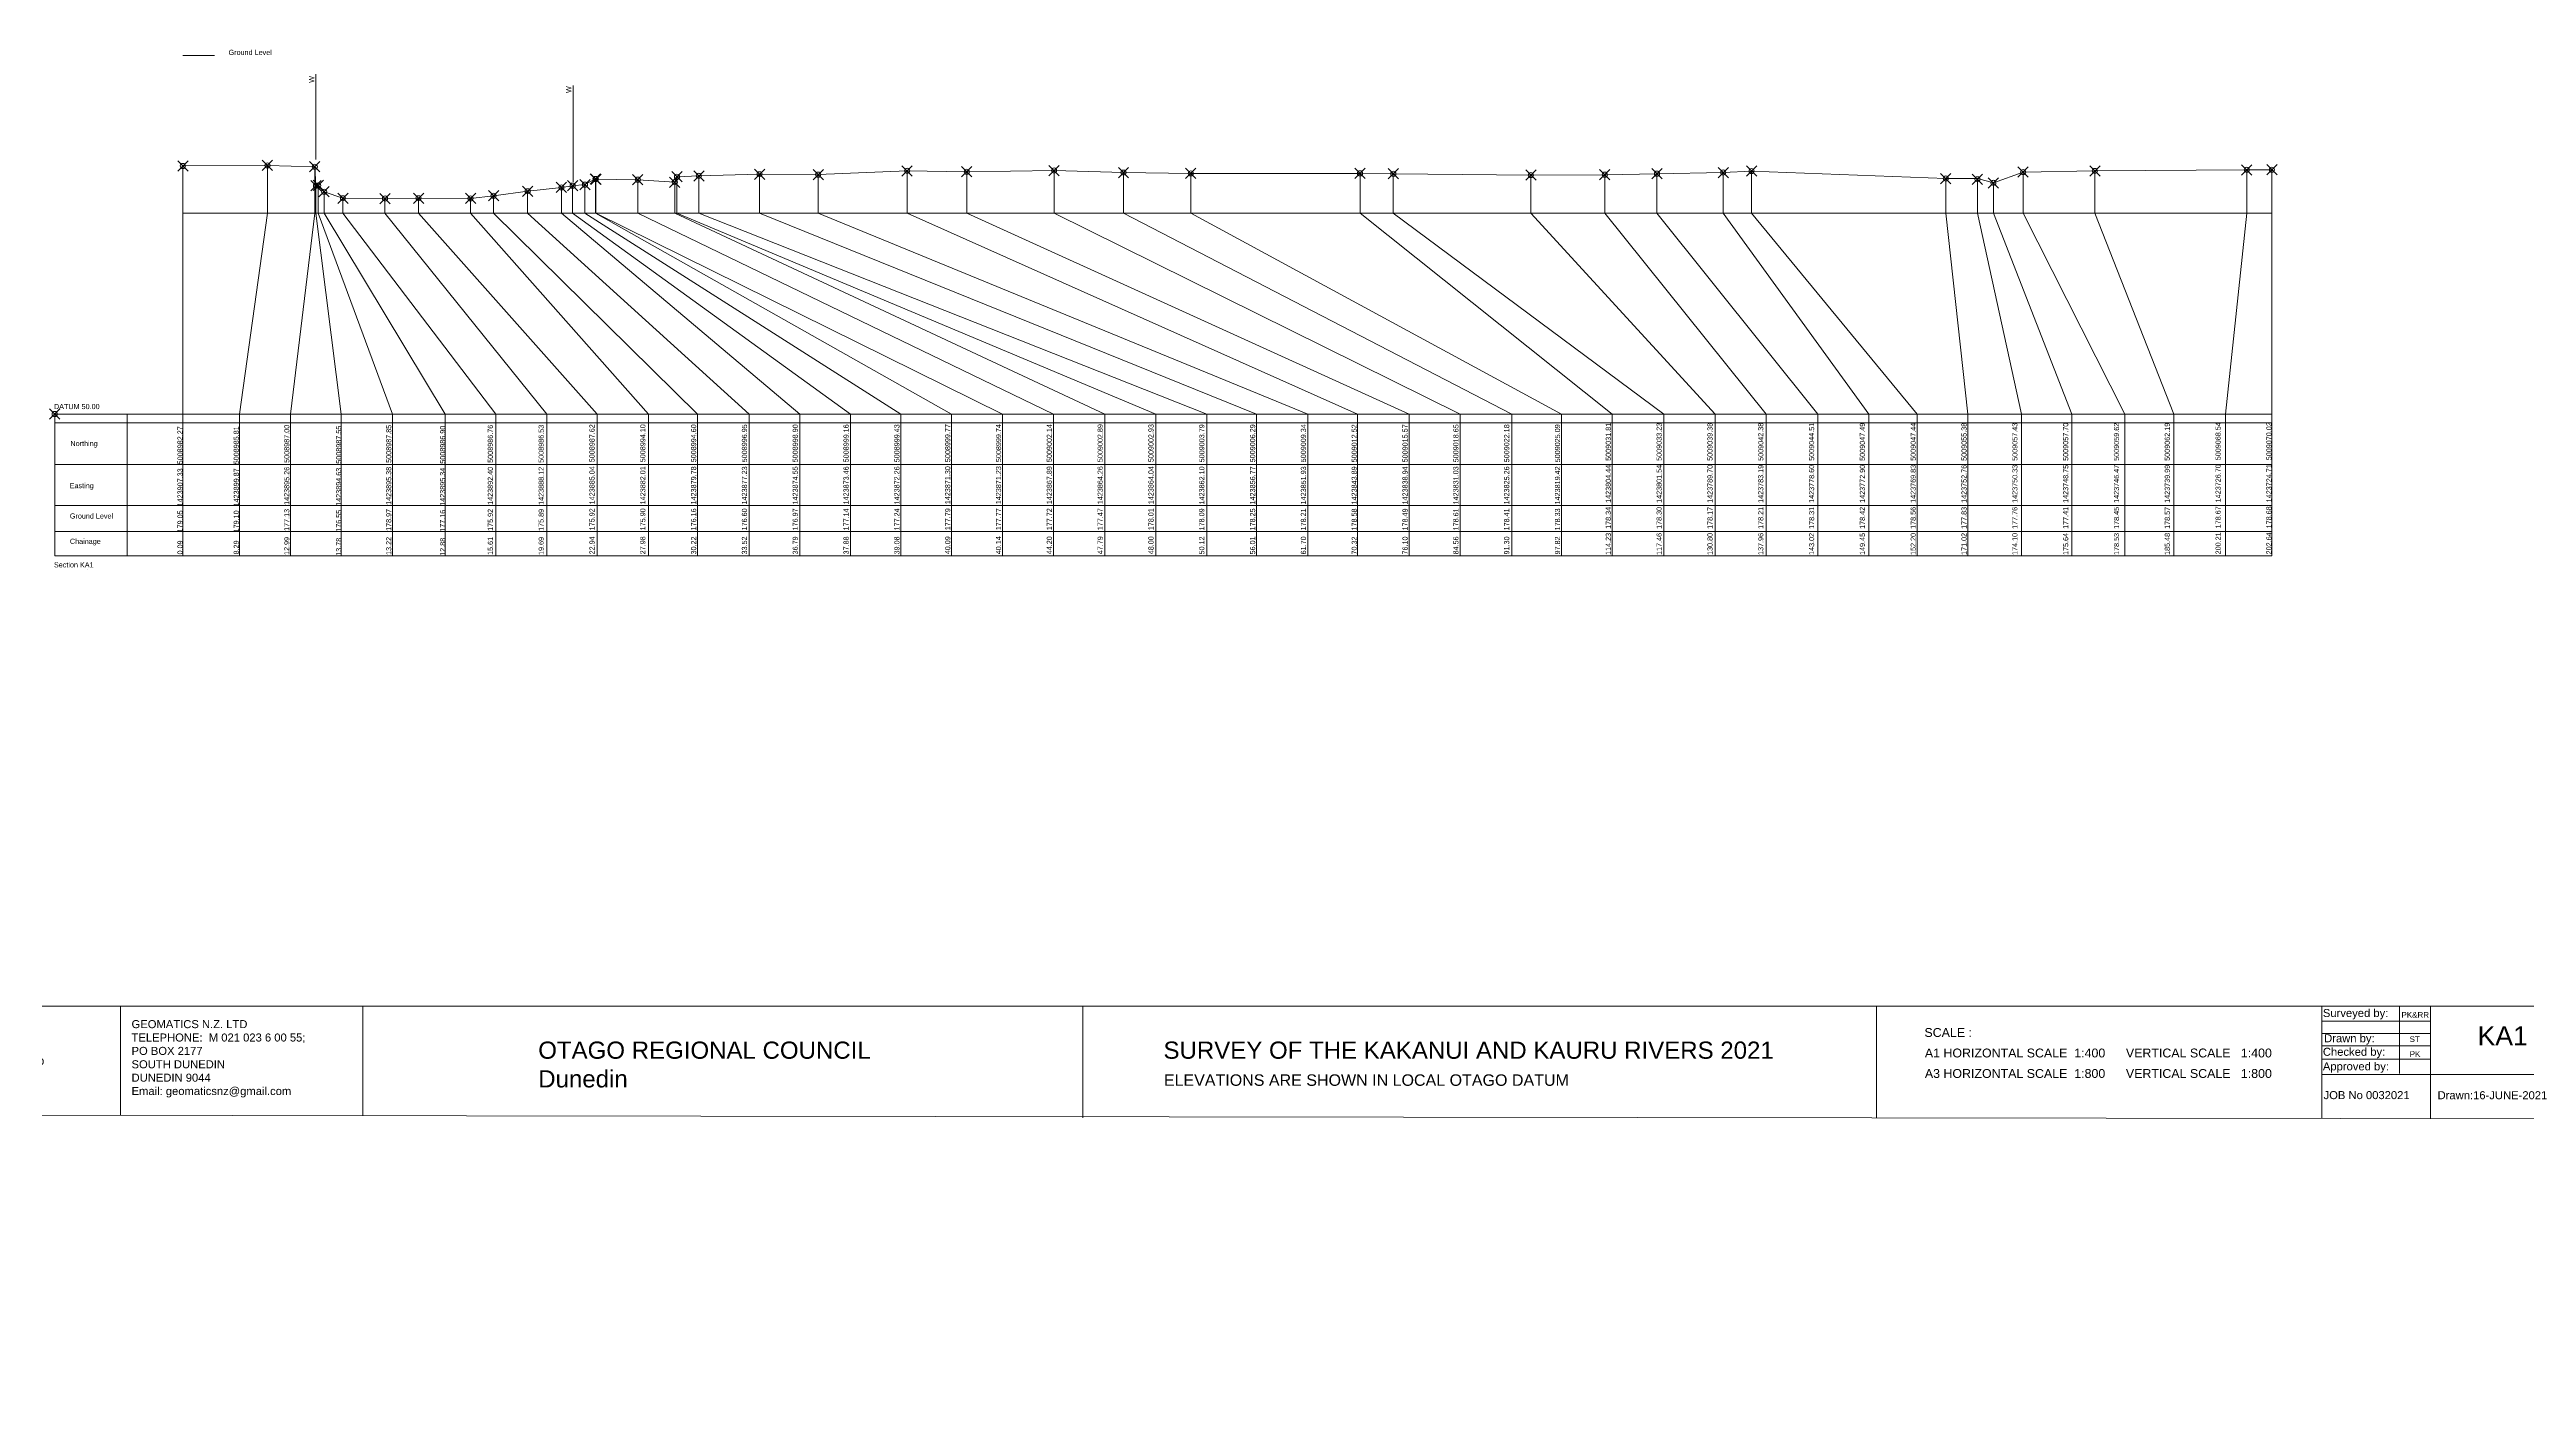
# Model space of a CAD drawing. Header units: millimetres. Extents: x -6058346 to 80050500, y -1699923 to 1425285630.
# Drawn here: x -5672669 to -5432505, y 61091 to 190343 of the extents above; entities that cross this region are included whole.
import ezdxf

# ---------------------------------------------------------------- set-up
doc = ezdxf.new("R2010")
doc.units = ezdxf.units.MM
doc.header["$PDMODE"] = 35
doc.header["$PDSIZE"] = 500
doc.layers.add('geo', color=7, linetype='Continuous', lineweight=0)
doc.layers.add('TITLE_BLOCK', color=7, linetype='Continuous')
doc.styles.get("Standard").update_dxf_attribs({"font": 'arial.ttf'})

# ---------------------------------------------------------------- blocks, each defined once
blk = doc.blocks.new('REVDATE')
at = {"flags": 8}
for tag, p in [('REVDATE', (0, 6)), ('USER', (0, -3)), ('FNAME', (0, -13))]:
    blk.add_attdef(tag, p, '', height=4.95, dxfattribs=at)
blk = doc.blocks.new('Geomatics_Circle_SPT')
at = {"layer": 'geo', "color": 2, "linetype": 'Continuous', "lineweight": 0}
for p, q in [((0, 25.2), (-25.2, 0)), ((-24.7, 4.9), (-4.9, 24.7)), ((-24.7, -4.9), (4.9, 24.7)), ((-9.7, 23.3), (-23.3, 9.6)), ((9.7, 23.3), (-23.3, -9.7)), ((-21, 14), (-14, 21)), ((-21, -14), (14, 21)), ((0, 0), (-17.8, 17.8)), ((-14, 21), (21, -14)), ((23.3, -9.7), (-9.7, 23.3)), ((-4.9, 24.7), (24.7, -4.9)), ((25.2, 0), (0, 25.2)), ((0, 0), (17.8, 17.8)), ((4.9, 24.7), (24.7, 4.9)), ((23.3, 9.7), (9.7, 23.3)), ((14, 21), (21, 14)), ((17.8, 18.1), (17.8, 18.1)), ((4.9, -24.7), (-24.7, 4.9)), ((-24.7, 0), (0, -24.7)), ((-23.3, 9.7), (9.7, -23.3)), ((14, -21), (-21, 14)), ((0, 0), (-17.8, -17.8)), ((21, 14), (-14, -21)), ((-9.7, -23.3), (23.3, 9.7)), ((24.7, 4.9), (-4.9, -24.7)), ((0, 0), (17.8, -17.8)), ((0, -24.8), (25.2, 0)), ((-4.9, -24.7), (-24.7, -4.9)), ((-23.3, -9.7), (-9.7, -23.3)), ((-14, -21), (-21, -14)), ((24.7, -4.9), (4.9, -24.7)), ((9.7, -23.3), (23.3, -9.7)), ((21, -14), (14, -21)), ((-17.8, -17.8), (-17.8, -17.8)), ((4.9, -24.7), (4.9, -24.7)), ((18.1, -17.8), (18.1, -17.8))]:
    blk.add_line(p, q, dxfattribs=at)
at = {"layer": 'geo', "color": 1, "linetype": 'Continuous', "lineweight": 0}
for p, q in [((-25.2, 0), (9.7, 23.3)), ((-25.2, 0), (-9.6, 23.3)), ((-4.9, 24.8), (-24.7, -4.9)), ((4.9, 24.7), (-24.7, 4.9)), ((14, 21), (-24.7, -4.9)), ((-14, 21), (-24.7, 4.9)), ((-23.3, 9.7), (0, 25.2)), ((-23.3, -9.6), (0, 25.2)), ((-23.3, -9.6), (17.8, 17.8)), ((-23.3, 9.7), (-17.8, 17.9)), ((-23.3, -9.6), (-17.8, 17.9)), ((-23.3, 9.7), (17.8, 17.8)), ((4.9, 24.8), (-21, -14)), ((-4.9, 24.7), (-21, 14)), ((14, 21), (-21, 14)), ((-14, 21), (-21, -14)), ((-17.9, 17.6), (-17.9, 17.6)), ((-17.8, 17.8), (9.7, 23.3)), ((-17.8, 17.8), (-9.6, 23.3)), ((-17.8, -17.8), (9.7, 23.3)), ((-17.8, -17.8), (-9.7, 23.3)), ((-9.7, -23.3), (-17.8, 17.8)), ((-17.8, 17.8), (9.7, -23.3)), ((-17.8, 17.8), (23.3, -9.6)), ((-17.8, 17.8), (23.3, 9.7)), ((4.9, 24.7), (-14, 21)), ((-4.9, 24.7), (-14, -20.9)), ((0, 0), (-14, 21)), ((-14, 21), (-4.9, -24.7)), ((-14, 21), (-14, 21)), ((24.7, -4.9), (-14, 21)), ((21, 14), (-14, 21)), ((-9.8, 23.1), (-9.8, 23.1)), ((-9.7, 23.3), (0, 25.2)), ((-9.7, 23.3), (0, -25.2)), ((-9.7, -23.3), (0, 25.2)), ((-9.6, 23.3), (17.8, -17.8)), ((-9.6, 23.3), (25.2, 0)), ((-9.6, 23.3), (17.8, 17.8)), ((-9.6, -23.3), (17.8, 17.9)), ((0, 0), (-4.9, 24.7)), ((-4.9, 24.7), (-4.9, 24.7)), ((21, -14), (-4.9, 24.7)), ((24.8, 4.9), (-4.9, 24.7)), ((14, 21), (-4.9, 24.7)), ((-0.2, 25.1), (-0.2, 25.1)), ((0, 25.2), (9.7, -23.3)), ((0, 25.2), (23.3, -9.7)), ((0, 25.2), (23.3, 9.7)), ((0, 25.2), (9.7, 23.3)), ((0, 0), (4.9, 24.7)), ((0, -25.2), (9.7, 23.3)), ((0, 0), (14, 21)), ((21, 14), (4.9, 24.8)), ((14, -21), (4.9, 24.7)), ((24.7, -4.9), (4.9, 24.7)), ((4.9, 24.7), (4.9, 24.7)), ((4.9, -24.7), (14, 21)), ((9.4, 23.3), (9.4, 23.3)), ((9.7, 23.3), (17.8, -17.8)), ((9.7, 23.3), (25.2, 0)), ((9.7, 23.3), (17.8, 17.9)), ((17.8, 17.8), (9.7, -23.3)), ((21, -14), (14, 21)), ((24.7, 4.9), (14, 21)), ((14, 21), (14, 21)), ((17.6, 17.9), (17.6, 17.9)), ((17.8, 17.8), (23.3, -9.7)), ((17.8, 17.8), (23.3, 9.7)), ((-25.2, 0), (23.3, 9.7)), ((-25.2, 0), (-23.3, 9.7)), ((-23.3, -9.7), (-25.2, 0)), ((-9.6, -23.3), (-25.2, 0)), ((9.7, -23.3), (-25.2, 0)), ((21, 14), (-24.7, 4.9)), ((-21, 14), (-24.7, -4.9)), ((0, 0), (-24.7, 4.9)), ((-24.7, 4.9), (-21, -14)), ((-24.7, 4.9), (-4.9, -24.7)), ((-24.7, 4.9), (14, -21)), ((-24.7, 4.9), (-24.7, 4.9)), ((0, 0), (-24.7, -4.9)), ((-17.8, -17.8), (-23.3, 9.7)), ((0, -25.2), (-23.3, 9.7)), ((-23.3, 9.7), (17.8, -17.8)), ((-23.3, 9.7), (25.2, 0)), ((-23.3, 9.4), (-23.3, 9.4)), ((-23.3, -9.7), (25.2, 0)), ((0, 0), (-21, 14)), ((-21, 14), (-14, -21)), ((-21, 14), (4.9, -24.7)), ((-21, 14), (-21, 14)), ((24.7, 4.9), (-21, 14)), ((0, 0), (-21, -14)), ((-17.8, -17.8), (23.3, 9.7)), ((-14, -21), (24.7, 4.9)), ((0, 0), (-14, -21)), ((25.2, 0), (-9.6, -23.3)), ((-4.9, -24.7), (21, 14)), ((0, 0), (-4.9, -24.7)), ((0, 0), (21, 14)), ((23.3, 9.7), (0, -25.2)), ((0, 0), (24.8, 4.9)), ((0, 0), (4.9, -24.7)), ((0, 0), (14, -21)), ((0, 0), (21, -14)), ((0, 0), (24.8, -4.9)), ((4.9, -24.7), (24.7, 4.9)), ((25.2, 0), (9.7, -23.3)), ((14, -21), (21, 14)), ((23.3, 9.7), (17.8, -17.8)), ((24.7, -4.9), (21, 14)), ((21, 14), (21, 14)), ((21, -14), (24.7, 4.9)), ((23.1, 9.8), (23.1, 9.8)), ((23.3, 9.7), (25.2, 0)), ((25.2, 0), (23.3, -9.6)), ((24.7, 4.9), (24.7, 4.9)), ((25.1, 0.2), (25.1, 0.2)), ((-25.2, 0), (23.3, -9.7)), ((-25.1, -0.2), (-25.1, -0.2)), ((-24.7, -4.9), (-24.7, -4.9)), ((-24.7, -4.9), (-14, -21)), ((-24.7, -4.9), (4.9, -24.7)), ((-24.7, -4.9), (21, -14)), ((-17.8, -17.8), (-23.3, -9.7)), ((0, -25.2), (-23.3, -9.6)), ((17.8, -17.8), (-23.3, -9.6)), ((-23.1, -9.8), (-23.1, -9.8)), ((-21, -14), (24.7, -4.9)), ((-21, -14), (-21, -14)), ((-21, -14), (-4.9, -24.7)), ((-21, -14), (14, -21)), ((23.3, -9.7), (-17.8, -17.8)), ((-14, -21), (21, -14)), ((-4.9, -24.7), (24.7, -4.9)), ((23.3, -9.6), (0, -25.2)), ((4.9, -24.7), (21, -14)), ((14, -21), (24.7, -4.9)), ((23.3, -9.6), (17.8, -17.8)), ((21, -14), (21, -14)), ((23.3, -9.4), (23.3, -9.4)), ((24.7, -4.9), (24.7, -4.9)), ((-9.6, -23.3), (-17.8, -17.8)), ((9.7, -23.3), (-17.8, -17.8)), ((-17.6, -17.9), (-17.6, -17.9)), ((-14, -21), (-14, -21)), ((-14, -21), (4.9, -24.7)), ((17.8, -17.8), (-9.7, -23.3)), ((0, -25.2), (-9.7, -23.3)), ((-9.4, -23.3), (-9.4, -23.3)), ((-4.9, -24.7), (14, -21)), ((-4.9, -24.7), (-4.9, -24.7)), ((9.7, -23.3), (0, -25.2)), ((0.2, -25.1), (0.2, -25.1)), ((4.9, -24.7), (4.9, -24.7)), ((17.8, -17.8), (9.7, -23.3)), ((9.8, -23.1), (9.8, -23.1)), ((14, -21), (14, -21)), ((17.9, -17.6), (17.9, -17.6))]:
    blk.add_line(p, q, dxfattribs=at)
at = {"layer": 'geo', "color": 114, "linetype": 'Continuous', "lineweight": 0}
for p, q in [((17.9, 17.8), (-25.2, 0)), ((-24.7, 4.9), (14, 21)), ((9.7, 23.3), (-23.3, 9.7)), ((-20.9, 14), (4.9, 24.7)), ((0, 25.2), (-17.8, 17.8)), ((-17.8, 17.8), (0, -25.2)), ((-14, 21), (-4.9, 24.7)), ((4.9, -24.7), (-14, 21)), ((0, 0), (-9.7, 23.3)), ((-4.9, 24.7), (14, -21)), ((17.8, -17.8), (0, 25.2)), ((0, 0), (9.7, 23.3)), ((4.9, 24.7), (21, -14)), ((23.3, -9.7), (9.7, 23.3)), ((14, 21), (24.7, -4.9)), ((25.2, 0), (17.8, 17.8)), ((-24.7, -4.9), (21, 14)), ((-14, -21), (-24.7, 4.9)), ((0, 0), (-23.3, 9.7)), ((-23.3, 9.7), (-9.7, -23.3)), ((0, 0), (-23.3, -9.7)), ((-4.9, -24.7), (-21, 14)), ((24.8, 4.9), (-20.9, -14)), ((0, 0), (-9.7, -23.3)), ((0, 0), (23.3, 9.7)), ((0, 0), (9.7, -23.3)), ((0, 0), (23.3, -9.7)), ((21, 14), (24.7, 4.9)), ((-25.2, 0), (-17.8, -17.8)), ((-21, -14), (-24.7, -4.9)), ((-17.8, -17.8), (25.2, 0)), ((24.8, -4.9), (-14, -21)), ((-9.6, -23.3), (23.3, -9.7)), ((21, -14), (-4.9, -24.8)), ((0, -25.2), (17.9, -17.8)), ((14, -21), (4.9, -24.8))]:
    blk.add_line(p, q, dxfattribs=at)
at = {"layer": 'geo', "color": 250, "linetype": 'Continuous', "lineweight": 0}
for p, q in [((-17.8, 17.8), (17.8, 17.8)), ((-17.8, -17.8), (-17.8, 17.8)), ((-14, 21), (-14, 21)), ((14, 21), (-14, 21)), ((-14, 20.9), (-14, -21)), ((-9.7, 23.3), (9.7, 23.3)), ((-9.7, -23.3), (-9.7, 23.3)), ((-4.9, 24.7), (4.9, 24.7)), ((-4.9, 24.7), (-4.9, -24.7)), ((0, 0), (0, 25.2)), ((4.9, 24.7), (4.9, -24.7)), ((9.7, -23.3), (9.7, 23.3)), ((14, 21), (14, -21)), ((17.8, -17.8), (17.8, 17.8)), ((0, 0), (-25.2, 0)), ((24.7, 4.9), (-24.7, 4.9)), ((-24.7, 4.9), (-24.7, -4.9)), ((-23.3, 9.7), (23.3, 9.7)), ((-23.3, 9.7), (-23.3, 9.7)), ((-23.3, -9.7), (-23.3, 9.7)), ((21, 14), (-21, 14)), ((-21, 14), (-21, -14)), ((0, 0), (0, -25.2)), ((0, 0), (25.2, 0)), ((21, 14), (21, 14)), ((21, -14), (21, 14)), ((23.3, 9.7), (23.3, -9.7)), ((24.7, 4.9), (24.7, 4.9)), ((24.7, -4.9), (24.7, 4.9)), ((-24.7, -4.9), (24.7, -4.9)), ((23.3, -9.7), (-23.3, -9.7)), ((-21, -14), (21, -14)), ((17.8, -17.8), (-17.8, -17.8)), ((-14, -21), (14, -21)), ((9.7, -23.3), (-9.7, -23.3)), ((-4.9, -24.7), (4.9, -24.7))]:
    blk.add_line(p, q, dxfattribs=at)
blk = doc.blocks.new('GeomaticsNZ TITLE BLOCK')
at = {"color": 7, "linetype": 'Continuous', "lineweight": 0}
for p, q in [((0, 94.9), (0, 1579.2)), ((0, 1579.2), (2363.4, 1579.2)), ((2363.4, 1579.2), (2364, 94.9)), ((2364, 94.9), (0, 94.9)), ((0, 94.9), (0, 0)), ((15.9, 94.9), (2364, 94.9)), ((224.3, 95.2), (224.3, -0.3)), ((2364, 94.9), (382.6, 94.9)), ((435.8, 95.2), (435.8, -0.7)), ((1063.4, 94.9), (1063.4, -2.4)), ((1755.4, 94.9), (1755.4, -2.6)), ((2143.9, 94.9), (2143.7, -3)), ((2211.5, 94.9), (2211.5, 36.1)), ((2238.6, 94.8), (2238.6, -3.2)), ((2364, -3.5), (2364, 94.9)), ((2143.9, 81.9), (2238.6, 81.7)), ((2143.9, 71), (2238.6, 71)), ((2143.6, 60.4), (2238.6, 60.4)), ((2143.8, 48.6), (2238.6, 48.6)), ((2143.8, 35.4), (2364, 35.3)), ((0, 0), (2364, -3.5))]:
    blk.add_line(p, q, dxfattribs=at)
at = {"color": 7, "linetype": 'Continuous', "lineweight": 0, "xscale": 1.36, "yscale": 1.36, "zscale": 1.36}
blk.add_blockref('Geomatics_Circle_SPT', (112.4, 45.7), dxfattribs=at)
at = {"color": 7, "linetype": 'Continuous', "lineweight": 0}
for s, p in [('PK&RR', (2213.2, 84.8)), ('ST', (2220.3, 63.6)), ('PK', (2220.4, 50.6))]:
    blk.add_text(s, height=5, dxfattribs=at).set_placement(p)
at = {"color": 7, "linetype": 'Continuous', "lineweight": 0, "attachment_point": 1}
for s, width, heights, insert, char_height in [('{\\C256;Surveyed by:}', 3535.727, [0], (2144.7, 92.4), 7), ('{\\C256;GEOMATICS N.Z. LTD                   \\PTELEPHONE:  M 021 023 6 00 55;\\PPO BOX 2177\\PSOUTH DUNEDIN\\PDUNEDIN 9044\\PEmail: geomaticsnz@gmail.com}', 3535.727, [94.7], (234, 82.7), 7), ('{\\C256;Drawn by:}', 3535.727, [0], (2145.8, 70.4), 7), ('{\\C256;Geomatics N.Z. LTD                   }', 125.079, [15.8], (68.8, 49.9), 7), ('{\\C256;OTAGO REGIONAL COUNCIL\\PDunedin}', 3535.727, [0], (588.6, 64), 15), ('{\\C256;SURVEY OF THE KAKANUI AND KAURU RIVERS 2021}', 3535.727, [0], (1133.8, 64), 15), ('{\\C256;Approved by:}', 3535.727, [0], (2144.7, 45.9), 7), ('{\\C256;Checked by:}', 3535.727, [0], (2144.7, 58.6), 7), ('{\\C256;ELEVATIONS ARE SHOWN IN LOCAL OTAGO DATUM}', 3535.727, [0], (1134.1, 35.4), 10), ('{\\C256;JOB No 0032021}', 3535.727, [0], (2145.3, 20.8), 7), ('{\\C256;Drawn:16-JUNE-2021}', 3535.727, [0], (2244.7, 20.7), 7)]:
    blk.add_mtext_dynamic_manual_height_columns(s, width=width, gutter_width=159, heights=heights, dxfattribs=dict(at, insert=insert, char_height=char_height))

msp = doc.modelspace()

# ---------------------------------------------------------------- linework, layer by layer
at = {"color": 1, "linetype": 'Continuous', "lineweight": 0}
msp.add_line((-5659742.44, 189759.975), (-5656670.268, 189759.975), dxfattribs=at)
at = {"color": 7, "linetype": 'Continuous', "lineweight": 0}
for p, q in [((-5646834.366, 179688.563), (-5646834.366, 187960.053)), ((-5621906.801, 177509.932), (-5621906.801, 186867.985)), ((-5651541.902, 179101.989), (-5651541.902, 174485.384)), ((-5646952.903, 178972), (-5646952.903, 174485.384)), ((-5619743.691, 177789.959), (-5619743.691, 174485.384)), ((-5619693.912, 177771.769), (-5619693.912, 174485.384)), ((-5611832.11, 178005.205), (-5611832.11, 174485.384)), ((-5609710.937, 178089.928), (-5609710.937, 174485.384)), ((-5603823.893, 178249.948), (-5603823.893, 174485.384)), ((-5598138.707, 178210.013), (-5598138.707, 174485.384)), ((-5589516.469, 178578.918), (-5589516.469, 174485.384)), ((-5583724.932, 178489.079), (-5583724.932, 174485.384)), ((-5575270.199, 178607.973), (-5575270.199, 174485.384)), ((-5568539.317, 178408.057), (-5568539.317, 174485.384)), ((-5562014.697, 178328.023), (-5562014.697, 174485.384)), ((-5545603.85, 178336.999), (-5545603.85, 174485.384)), ((-5542374.911, 178297.024), (-5542374.911, 174485.384)), ((-5529038.133, 178166.019), (-5529038.133, 174485.384)), ((-5521871.613, 178205.989), (-5521871.613, 174485.384)), ((-5516812.187, 178304.963), (-5516812.187, 174485.384)), ((-5510383.119, 178414.967), (-5510383.119, 174485.384)), ((-5507637.323, 178554.902), (-5507637.323, 174485.384)), ((-5488811.56, 177834.073), (-5488811.56, 174485.384)), ((-5485736.059, 177834), (-5485736.059, 174485.384)), ((-5481308.403, 178452.311), (-5481308.403, 174485.384)), ((-5474354.328, 178572.967), (-5474354.328, 174485.384)), ((-5459625.221, 178671.987), (-5459625.221, 174485.384)), ((-5457190.91, 178681.992), (-5457190.91, 141248.305)), ((-5457190.91, 178681.992), (-5457190.91, 170133.283)), ((-5646841.658, 177163.132), (-5646841.658, 174485.384)), ((-5646611.316, 177162), (-5646611.316, 174485.384)), ((-5646049.751, 176554.073), (-5646049.751, 174485.384)), ((-5644222.07, 175922.66), (-5644222.07, 174485.384)), ((-5640142.65, 175892.014), (-5640142.65, 174485.384)), ((-5636894.729, 175921.982), (-5636894.729, 174485.384)), ((-5631852.737, 175901.008), (-5631852.737, 174485.384)), ((-5629618.138, 176160.777), (-5629618.138, 174485.384)), ((-5626309.645, 176600.745), (-5626309.645, 174485.384)), ((-5623040.203, 176970.783), (-5623040.203, 174485.384)), ((-5621950.192, 177140.701), (-5621950.192, 174485.384)), ((-5620755.352, 177240.84), (-5620755.352, 174485.384)), ((-5615635.021, 177721.024), (-5615635.021, 174485.384)), ((-5612047.745, 177470.134), (-5612047.745, 174485.384)), ((-5484194.025, 177414.521), (-5484194.025, 174485.384)), ((-5659742.44, 174485.384), (-5659742.44, 141248.305)), ((-5659742.44, 174485.384), (-5457190.91, 174485.384)), ((-5651541.902, 174485.384), (-5654235.858, 155000)), ((-5646952.903, 174485.384), (-5649293.395, 155000)), ((-5646841.658, 174485.384), (-5644387.234, 155000)), ((-5646611.316, 174485.384), (-5639421.95, 155000)), ((-5646049.751, 174485.384), (-5634306.674, 155000)), ((-5644222.07, 174485.384), (-5629405.087, 155000)), ((-5640142.65, 174485.384), (-5624455.445, 155000)), ((-5636894.729, 174485.384), (-5619577.294, 155000)), ((-5631852.737, 174485.384), (-5614579.954, 155000)), ((-5629618.138, 174485.384), (-5609843.667, 155000)), ((-5626309.645, 174485.384), (-5604846.327, 155000)), ((-5623040.203, 174485.384), (-5599934.961, 155000)), ((-5621950.17, 174485.384), (-5595001.809, 155000)), ((-5620755.352, 174485.384), (-5590113.864, 155000)), ((-5619743.691, 174485.384), (-5585205.189, 155000)), ((-5580269.032, 155000), (-5619693.912, 174485.384)), ((-5615635.021, 174485.384), (-5575331.563, 155000)), ((-5570338.14, 155000), (-5612047.745, 174485.384)), ((-5611832.11, 174485.384), (-5565412.806, 155000)), ((-5609710.937, 174485.384), (-5560442.08, 155000)), ((-5555630.234, 155000), (-5603823.893, 174485.384)), ((-5598138.707, 174485.384), (-5550675.425, 155000)), ((-5545841.189, 155000), (-5589516.469, 174485.384)), ((-5583724.932, 174485.384), (-5540829.006, 155000)), ((-5575270.199, 174485.384), (-5535905.797, 155000)), ((-5568539.317, 174485.384), (-5530893.614, 155000)), ((-5562014.697, 174485.384), (-5526059.378, 155000)), ((-5545603.85, 174485.384), (-5521165.827, 155000)), ((-5542374.911, 174485.384), (-5516153.644, 155000)), ((-5529038.133, 174485.384), (-5511170.897, 155000)), ((-5521871.613, 174485.384), (-5506213.725, 155000)), ((-5516812.187, 174485.384), (-5501210.439, 155000)), ((-5510383.119, 174485.384), (-5496276.322, 155000)), ((-5507637.323, 174485.384), (-5491568.538, 155000)), ((-5488811.56, 174485.384), (-5486657.791, 155000)), ((-5485736.059, 174485.384), (-5481475.899, 155000)), ((-5484194.025, 174485.384), (-5476595.279, 155000)), ((-5481308.403, 174485.384), (-5471443.513, 155000)), ((-5474354.328, 174485.384), (-5466688.751, 155000)), ((-5459625.221, 174485.384), (-5461700.269, 155000)), ((-5672169.172, 155000), (-5457190.91, 155000)), ((-5672169.172, 155000), (-5457190.91, 155000)), ((-5672169.172, 155000), (-5672169.172, 141248.305)), ((-5672169.172, 154157.95), (-5457190.91, 154157.95)), ((-5666130.181, 155000), (-5457190.91, 155000)), ((-5665156.023, 155000), (-5665156.023, 141248.305)), ((-5654235.858, 155000), (-5654235.858, 141248.305)), ((-5649293.395, 155000), (-5649293.395, 141248.305)), ((-5644387.234, 155000), (-5644387.234, 141248.305)), ((-5639421.95, 155000), (-5639421.95, 141248.305)), ((-5634306.674, 155000), (-5634306.674, 141248.305)), ((-5629405.087, 155000), (-5629405.087, 141248.305)), ((-5624455.445, 155000), (-5624455.445, 141248.305)), ((-5619577.294, 155000), (-5619577.294, 141248.305)), ((-5614579.954, 155000), (-5614579.954, 141248.305)), ((-5609843.667, 155000), (-5609843.667, 141248.305)), ((-5604846.327, 155000), (-5604846.327, 141248.305)), ((-5599934.961, 155000), (-5599934.961, 141248.305)), ((-5595001.831, 155000), (-5595001.831, 141248.305)), ((-5590113.864, 155000), (-5590113.864, 141248.305)), ((-5585205.189, 155000), (-5585205.189, 141248.305)), ((-5580269.032, 155000), (-5580269.032, 141248.305)), ((-5575331.563, 155000), (-5575331.563, 141248.305)), ((-5570338.14, 155000), (-5570338.14, 141248.305)), ((-5565412.806, 155000), (-5565412.806, 141248.305)), ((-5560442.08, 155000), (-5560442.08, 141248.305)), ((-5555630.234, 155000), (-5555630.234, 141248.305)), ((-5550675.425, 155000), (-5550675.425, 141248.305)), ((-5545841.189, 155000), (-5545841.189, 141248.305)), ((-5540829.006, 155000), (-5540829.006, 141248.305)), ((-5535905.797, 155000), (-5535905.797, 141248.305)), ((-5530893.614, 155000), (-5530893.614, 141248.305)), ((-5526059.378, 155000), (-5526059.378, 141248.305)), ((-5521165.827, 155000), (-5521165.827, 141248.305)), ((-5516153.644, 155000), (-5516153.644, 141248.305)), ((-5511170.897, 155000), (-5511170.897, 141248.305)), ((-5506213.725, 155000), (-5506213.725, 141248.305)), ((-5501210.439, 155000), (-5501210.439, 141248.305)), ((-5496276.322, 155000), (-5496276.322, 141248.305)), ((-5491568.538, 155000), (-5491568.538, 141248.305)), ((-5486657.791, 155000), (-5486657.791, 141248.305)), ((-5481475.899, 155000), (-5481475.899, 141248.305)), ((-5476595.279, 155000), (-5476595.279, 141248.305)), ((-5471443.513, 155000), (-5471443.513, 141248.305)), ((-5466688.751, 155000), (-5466688.751, 141248.305)), ((-5461700.269, 155000), (-5461700.269, 141248.305)), ((-5672169.172, 150114.585), (-5457190.91, 150114.585)), ((-5672169.172, 146127.744), (-5457190.91, 146127.744)), ((-5672169.172, 143615.967), (-5457190.91, 143615.967)), ((-5672169.172, 141248.305), (-5457190.91, 141248.305)), ((-5672169.172, 141248.305), (-5457190.91, 141248.305)), ((-5668988.008, 139878.784), (-5668988.008, 139878.784))]:
    msp.add_line(p, q, dxfattribs=at)
at = {"linetype": 'Continuous', "lineweight": 0}
msp.add_line((-5659740.526, 179053), (-5659742.44, 174485.384), dxfattribs=at)
at = {"color": 1, "linetype": 'Continuous', "lineweight": 0}
msp.add_lwpolyline([(-5659740.526, 179053), (-5651539.987, 179102), (-5646952.903, 178972), (-5646839.744, 177132), (-5646611.316, 177162), (-5646047.836, 176552), (-5644220.155, 175922), (-5640140.736, 175892), (-5636892.814, 175922), (-5631850.822, 175901), (-5629616.224, 176161), (-5626307.73, 176601), (-5623038.288, 176971), (-5621948.277, 177141), (-5620753.438, 177241), (-5619741.776, 177791), (-5619691.998, 177771), (-5615633.106, 177721), (-5612045.831, 177470), (-5611830.196, 178010), (-5609709.023, 178090), (-5603821.979, 178250), (-5598136.792, 178210), (-5589514.554, 178579), (-5583730.533, 178489), (-5575268.285, 178608), (-5568537.403, 178408), (-5562012.782, 178328), (-5545601.936, 178337), (-5542372.996, 178297), (-5529036.219, 178166), (-5521869.699, 178206), (-5516810.272, 178305), (-5510381.204, 178415), (-5507635.409, 178555), (-5488809.645, 177834), (-5485734.145, 177834), (-5484192.111, 177414), (-5481306.489, 178453), (-5474352.413, 178573), (-5459623.307, 178672), (-5457188.996, 178682)], dxfattribs=at)
at = {"color": 7, "linetype": 'Continuous', "lineweight": 0}
for p in [(-5659740.526, 179053), (-5651539.987, 179102), (-5646952.903, 178972), (-5620753.438, 177241), (-5619741.776, 177791), (-5619691.998, 177771), (-5615633.106, 177721), (-5612045.831, 177470), (-5611830.196, 178010), (-5609709.023, 178090), (-5603821.979, 178250), (-5598136.792, 178210), (-5589514.554, 178579), (-5583730.533, 178489), (-5575268.285, 178608), (-5568537.403, 178408), (-5562012.782, 178328), (-5545601.936, 178337), (-5542372.996, 178297), (-5529036.219, 178166), (-5521869.699, 178206), (-5516810.272, 178305), (-5510381.204, 178415), (-5507635.409, 178555), (-5488809.645, 177834), (-5485734.145, 177764), (-5484192.111, 177414), (-5481306.489, 178453), (-5474352.413, 178573), (-5459623.307, 178672), (-5457188.996, 178682), (-5646839.744, 177132), (-5646611.316, 177162), (-5646047.836, 176552), (-5644220.155, 175922), (-5640140.736, 175892), (-5636892.814, 175922), (-5631850.822, 175901), (-5629616.224, 176161), (-5626307.73, 176601), (-5623038.288, 176971), (-5621948.277, 177141), (-5672169.172, 155000)]:
    msp.add_point(p, dxfattribs=at)

# ---------------------------------------------------------------- block references
at = {"color": 7, "linetype": 'Continuous', "lineweight": 0, "xscale": 111.2022893510132, "yscale": 111.2022893510132, "zscale": 111.2022893510132}
msp.add_blockref('GeomaticsNZ TITLE BLOCK', (-5690738.939, 87030.951), dxfattribs=at)
at = {"layer": 'TITLE_BLOCK'}
ref = msp.add_blockref('REVDATE', (-5614771.746, 61092.531), dxfattribs=at)
ref.add_attrib('USER', 'HP15-ZBOOK', (-5614771.746, 61092.531), dxfattribs={"height": 4.95})
ref.add_attrib('REVDATE', '7/07/2021 12:15 PM', (-5614707.939, 61092.531), dxfattribs={"height": 4.95})
ref.add_attrib('FNAME', 'KakanuiXS Lines 1 to 18 - Copy.xlsx.dwg', (-5614625.655, 61092.531), dxfattribs={"height": 4.95})

# ---------------------------------------------------------------- texts
at = {"color": 7, "linetype": 'Continuous', "lineweight": 0}
for s, height, p in [('Ground Level', 500, (-5655311.494, 189816.544)), ('DATUM 50.00', 500, (-5672239.919, 155474.577)), ('Northing', 500, (-5670642.913, 151888.468)), ('Easting', 500, (-5670715.718, 147809.402)), ('Ground Level', 500, (-5670697.641, 144861.332)), ('Chainage', 500, (-5670695.254, 142404.914)), ('Section KA1', 500, (-5672239.93, 140125.494)), ('SCALE :  ', 859.8945, (-5490875.635, 94596.365)), ('KA1', 1842.631, (-5437244.112, 93785.145)), ('A1 HORIZONTAL SCALE  1:400      VERTICAL SCALE   1:400 ', 859.89445, (-5490835.833, 92609.175)), ('A3 HORIZONTAL SCALE  1:800      VERTICAL SCALE   1:800', 859.89445, (-5490835.833, 90621.985))]:
    msp.add_text(s, height=height, dxfattribs=at).set_placement(p)
for s, p in [('0.09    179.05  1423907.33  5008982.27', (-5659763.227, 141380.115)), ('8.29    179.10  1423899.87  5008985.81', (-5654313.191, 141380.797)), ('12.99   177.13  1423895.26  5008987.00', (-5649418.162, 141333.048)), ('13.78   176.55  1423894.63  5008987.55', (-5644387.234, 141248.305)), ('13.22   178.97  1423895.38  5008987.85', (-5639531.583, 141333.048)), ('12.88   177.16  1423895.34  5008986.90', (-5634306.674, 141248.305)), ('15.61   175.92  1423892.40  5008986.76', (-5629677.178, 141333.048)), ('19.69   175.89  1423888.12  5008986.53', (-5624749.975, 141333.048)), ('22.94   175.92  1423885.04  5008987.62', (-5619822.772, 141388.642)), ('27.98   175.90  1423882.01  5008994.10', (-5614895.57, 141388.642)), ('30.22   176.16  1423879.78  5008994.60', (-5609968.367, 141379.774)), ('33.52   176.60  1423877.23  5008996.95', (-5605041.164, 141379.774)), ('36.79   176.97  1423874.55  5008998.90', (-5600113.962, 141379.774)), ('37.88   177.14  1423873.46  5008999.16', (-5595186.759, 141379.774)), ('39.08   177.24  1423872.26  5008999.43', (-5590259.556, 141379.774)), ('40.09   177.79  1423871.30  5008999.77', (-5585332.354, 141400.238)), ('40.14   177.77  1423871.23  5008999.74', (-5580405.151, 141400.238)), ('44.20   177.72  1423867.89  5009002.14', (-5575477.948, 141400.238)), ('47.79   177.47  1423864.26  5009002.89', (-5570550.746, 141400.238)), ('48.00   178.01  1423864.04  5009002.93', (-5565623.543, 141400.238)), ('50.12   178.09  1423862.10  5009003.79', (-5560696.34, 141380.115)), ('56.01   178.25  1423856.77  5009006.29', (-5555769.138, 141380.115)), ('61.70   178.21  1423851.93  5009009.34', (-5550841.935, 141382.844)), ('70.32   178.58  1423843.89  5009012.52', (-5545914.732, 141376.022)), ('76.10   178.49  1423838.94  5009015.57', (-5540987.53, 141376.022)), ('84.56   178.61  1423831.03  5009018.65', (-5536060.327, 141380.797)), ('91.30   178.41  1423825.26  5009022.18', (-5531133.124, 141380.115)), ('97.82   178.33  1423819.42  5009025.09', (-5526205.922, 141380.115)), ('114.23  178.34  1423804.44  5009031.81', (-5521278.719, 141333.048)), ('117.46  178.30  1423801.54  5009033.23', (-5516351.516, 141333.048)), ('130.80  178.17  1423789.70  5009039.38', (-5511424.314, 141333.048)), ('137.96  178.21  1423783.19  5009042.38', (-5506497.111, 141333.048)), ('143.02  178.31  1423778.60  5009044.51', (-5501569.908, 141333.048)), ('149.45  178.42  1423772.90  5009047.49', (-5496642.706, 141333.048)), ('152.20  178.56  1423769.83  5009047.44', (-5491715.503, 141333.048)), ('171.02  177.83  1423752.76  5009055.38', (-5486788.3, 141333.048)), ('174.10  177.76  1423750.33  5009057.43', (-5481861.098, 141333.048)), ('175.64  177.41  1423748.75  5009057.70', (-5476933.895, 141333.048)), ('178.53  178.45  1423746.47  5009059.62', (-5472006.692, 141333.048)), ('185.48  178.57  1423739.99  5009062.19', (-5467079.49, 141333.048)), ('200.21  178.67  1423726.70  5009068.54', (-5462152.287, 141388.642)), ('202.64  178.68  1423724.71  5009070.02', (-5457225.084, 141388.642))]:
    msp.add_text(s, height=500, rotation=90, dxfattribs=at).set_placement(p)
at = {"color": 7, "linetype": 'Continuous', "lineweight": 0, "char_height": 500, "attachment_point": 1, "rotation": 90}
for insert in [(-5647506.176, 187115.399), (-5622578.611, 186128.977)]:
    msp.add_mtext_dynamic_manual_height_columns('W', width=4277.92851, gutter_width=12.5, heights=[0], dxfattribs=dict(at, insert=insert))

doc.saveas('drawing.dxf')
